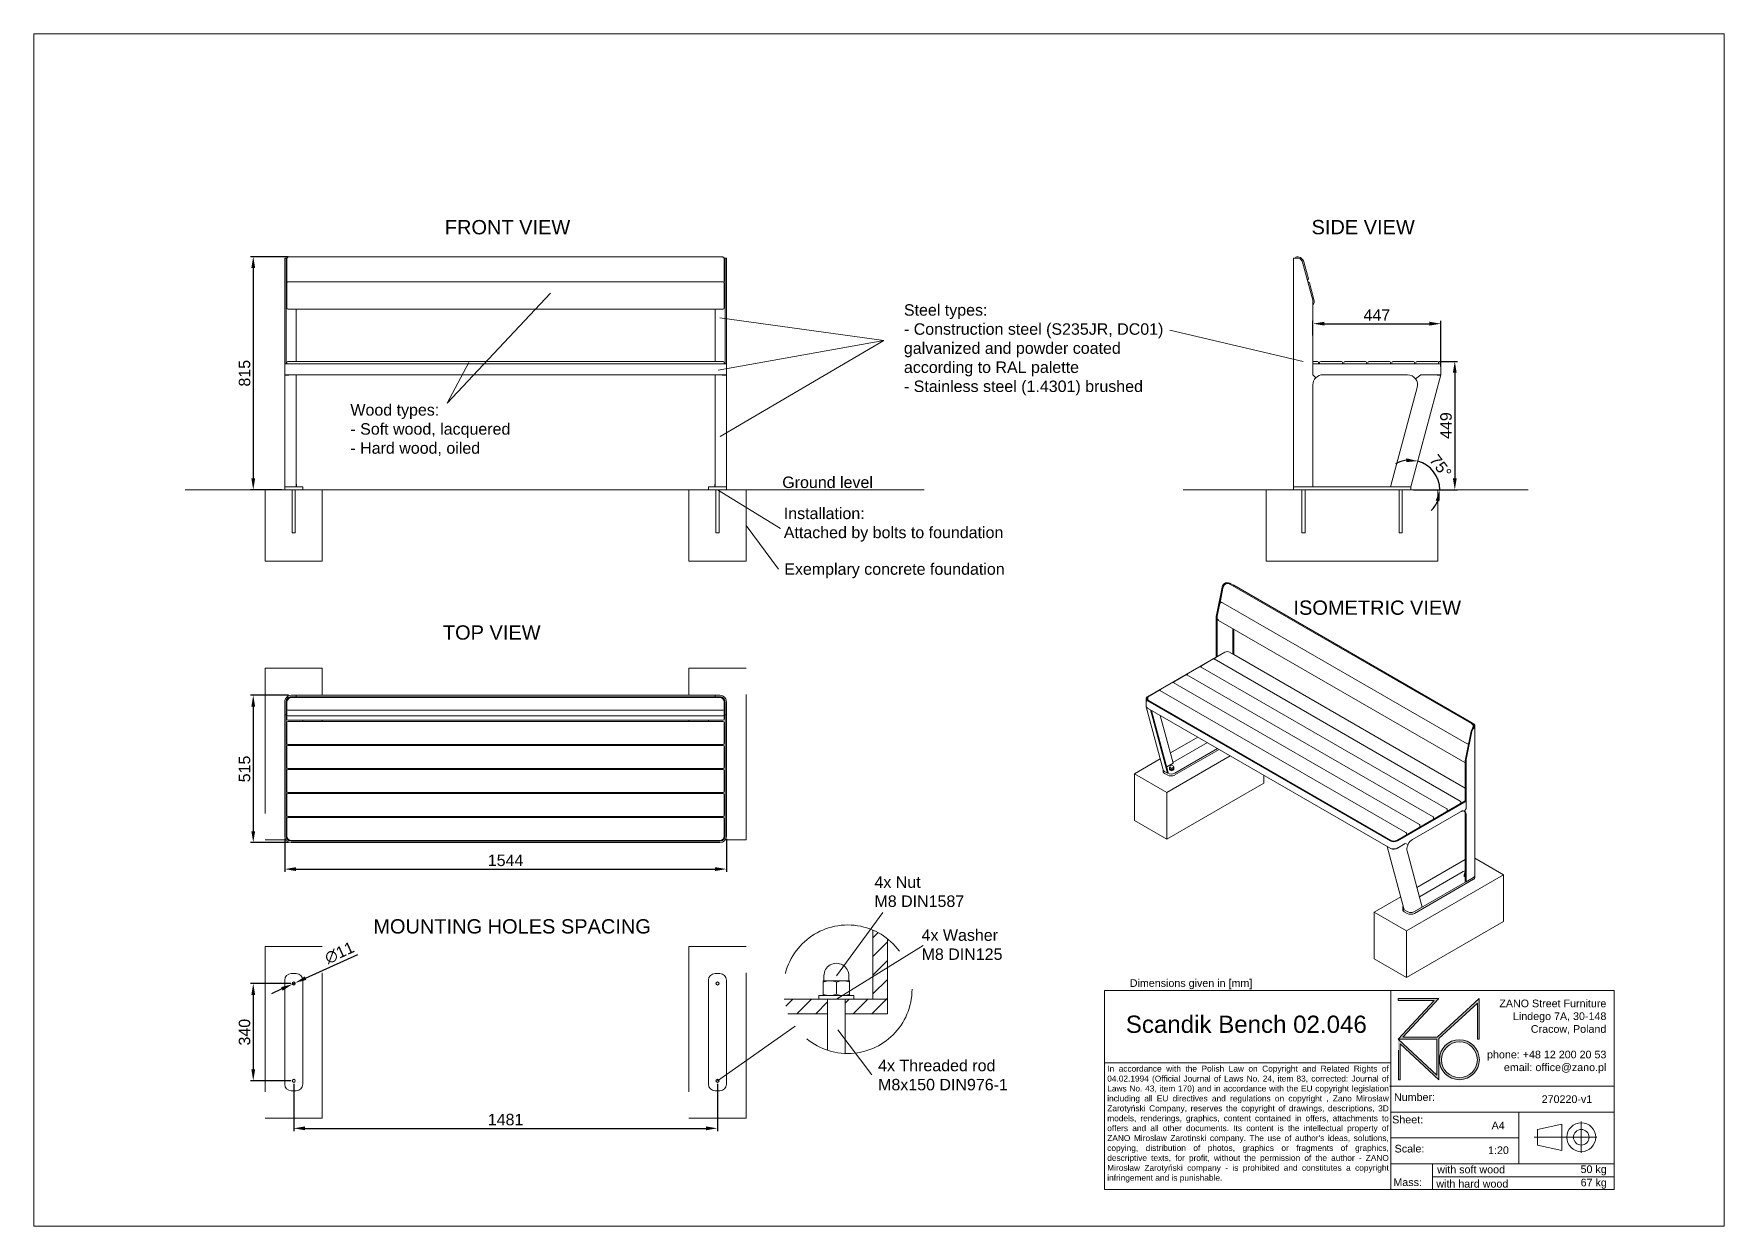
# Paper-space layout 'Layout1' of a CAD drawing. Header units: millimetres. Extents: x -15 to 281, y -7 to 201.
# The model-space entities are those that its viewports show. They can reach past a viewport. Long polylines and large blocks are cut down to what shows.
import ezdxf

# ---------------------------------------------------------------- set-up
doc = ezdxf.new("R2010")
doc.units = ezdxf.units.MM
doc.linetypes.add('HIDDEN', pattern=[1.905, 1.27, -0.635])
for name, color, linetype, lineweight in [('ZANO_O', 10, 'Continuous', 0), ('ZANO_R', 7, 'Continuous', 0), ('ZANO_R_przerywana', 7, 'HIDDEN', 0), ('ZANO_W', 1, 'Continuous', 0)]:
    doc.layers.add(name, color=color, linetype=linetype, lineweight=lineweight)
doc.layers.add('ZANO_P', color=7, linetype='Continuous', lineweight=0, true_color=0xffffff)
doc.styles.add('Arial', font='arial.ttf')
doc.styles.get("Standard").update_dxf_attribs({"font": 'ARIALUNI.TTF'})
doc.dimstyles.new('pl i ang', dxfattribs={"dimtxt": 50, "dimasz": 50, "dimexe": 1.25, "dimexo": 0.625, "dimgap": 10, "dimtad": 1, "dimtoh": 1, "dimtxsty": 'Standard', "dimcen": 2.5, "dimclrd": 1, "dimclre": 1, "dimclrt": 1, "dimadec": 0, "dimazin": 0, "dimtfac": 1, "dimtmove": 0, "dimatfit": 3, "dimfxl": 1, "dimarcsym": 1})

psp = doc.layouts.get("Layout1")

# ---------------------------------------------------------------- texts
at = {"layer": 'ZANO_O', "attachment_point": 1, "style": 'Arial'}
for s, insert, char_height, width in [('FRONT VIEW', (56.96, 168.68), 2.5, 27.6046), ('SIDE VIEW', (208.42, 168.69), 2.5, 22.2681), ('\\pxql;Steel types:\\P- Construction steel (S235JR, DC01)\\Pgalvanized and powder coated\\Paccording to RAL palette\\P- Stainless steel (1.4301) brushed', (137.19, 153.96), 2, 54.5279), ('\\pxql;Wood types:\\P- Soft wood, lacquered\\P- Hard wood, oiled', (40.46, 136.5), 2, 31.0602), ('Ground level', (115.93, 123.84), 2, 19.6442), ('\\pxql;Installation:\\PAttached by bolts to foundation', (116.2, 118.41), 2, 43.6982), ('\\pxql;Exemplary concrete foundation', (116.28, 108.68), 2, 40.9408), ('ISOMETRIC VIEW', (205.26, 102.18), 2.5, 32.1424), ('TOP VIEW', (56.62, 97.84), 2.5, 24.0457), ('4x Nut \\PM8 DIN1587', (132.04, 53.96), 2, 30.8338), ('MOUNTING HOLES SPACING', (44.46, 46.48), 2.5, 51.246), ('4x Washer \\PM8 DIN125', (140.28, 44.7), 2, 33.1797), ('4x Threaded rod \\PM8x150 DIN976-1', (132.68, 21.91), 2, 27.1206)]:
    psp.add_mtext(s, dxfattribs=dict(at, insert=insert, char_height=char_height, width=width))
at = {"layer": 'ZANO_R', "attachment_point": 1, "style": 'Arial'}
for s, insert, char_height, width in [('Dimensions given in [mm]', (176.66, 35.99), 1.3388, 1792.8014), ('\\pxqr;ZANO Street Furniture\\PLindego 7A, 30-148\\PCracow, Poland\\P\\Pphone: +48 12 200 20 53\\Pemail: office@zano.pl', (227.66, 32.43), 1.3388, 32.2827), ("\\pxqj;In accordance with the Polish Law on Copyright and Related Rights of 04.02.1994 (Official Journal of Laws No. 24, item 83, corrected: Journal of Laws No. 43, item 170) and in accordance with the EU copyright legislation including all EU directives and regulations on copyright , Zano Mirosław Zarotyński Company, reserves the copyright of drawings, descriptions, 3D models, renderings, graphics, content contained in offers, attachments to offers and all other documents. Its content is the intellectual property of ZANO Miroslaw Zarotinski company. The use of author's ideas, solutions, copying, distribution of photos, graphics or fragments of graphics, descriptive texts, for profit, without the permission of the author - ZANO Mirosław Zarotyński company - is prohibited and constitutes a copyright infringement and is punishable.", (172.72, 20.88), 1.04, 49.0591), ('Number:', (222.83, 16.06), 1.339, 254.3232), ('Sheet:', (222.52, 12.13), 1.339, 254.3232), ('A4', (239.89, 11.1), 1.339, 254.3232), ('Scale:', (222.94, 7.05), 1.339, 254.3232), ('{\\C256;1:20}', (239.27, 6.77), 1.3388, 4.2023), ('with soft wood', (230.38, 3.41), 1.3388, 22.26), ('50 kg', (255.43, 3.46), 1.339, 5.8209), ('Mass:', (222.73, 1.18), 1.339, 254.3232), ('with hard wood', (230.23, 0.92), 1.3388, 23.7092), ('67 kg', (255.45, 1.13), 1.339, 5.8209)]:
    psp.add_mtext(s, dxfattribs=dict(at, insert=insert, char_height=char_height, width=width))
at = {"layer": 'ZANO_R', "color": 1, "attachment_point": 1, "style": 'Arial'}
for s, insert, char_height, width in [('\\pxql;{\\C256;Scandik Bench 02.046^I}', (175.97, 29.63), 3.0126, 44.3227), ('{\\C256;270220-v1}', (248.64, 15.7), 1.3388, 10.9473)]:
    psp.add_mtext(s, dxfattribs=dict(at, insert=insert, char_height=char_height, width=width))

msp = doc.modelspace()

# ---------------------------------------------------------------- blocks, each defined once
blk = doc.blocks.new('*D416')
at = {"layer": 'ZANO_W', "color": 1, "lineweight": -2}
for p, q in [((218.3, 3400.9), (86.6, 3400.9)), ((96.6, 3360.9), (96.6, 2626)), ((196.5, 2586), (86.6, 2586))]:
    blk.add_line(p, q, dxfattribs=at)
at = {"layer": 'ZANO_W', "color": 1}
for points in [[(103.3, 3360.9), (89.9, 3360.9), (96.6, 3400.9)], [(89.9, 2626), (103.3, 2626), (96.6, 2586)]]:
    blk.add_solid(points, dxfattribs=at)
at = {"layer": 'ZANO_W', "color": 1, "insert": (66.2, 2993.4), "char_height": 40, "attachment_point": 5, "rotation": 90, "style": 'Arial'}
blk.add_mtext('815', dxfattribs=at)
blk = doc.blocks.new('*D417')
at = {"layer": 'ZANO_W', "color": 1, "lineweight": -2}
for p, q in [((206.5, 1365.7), (206.5, 1250.2)), ((1750.5, 1365.7), (1750.5, 1250.2)), ((246.5, 1260.2), (1710.5, 1260.2))]:
    blk.add_line(p, q, dxfattribs=at)
at = {"layer": 'ZANO_W', "color": 1}
for points in [[(246.5, 1266.9), (246.5, 1253.5), (206.5, 1260.2)], [(1710.5, 1253.5), (1710.5, 1266.9), (1750.5, 1260.2)]]:
    blk.add_solid(points, dxfattribs=at)
at = {"layer": 'ZANO_W', "color": 1, "insert": (978.5, 1290.6), "char_height": 40, "attachment_point": 5, "style": 'Arial'}
blk.add_mtext('1544', dxfattribs=at)
blk = doc.blocks.new('*D418')
at = {"layer": 'ZANO_W', "color": 1, "lineweight": -2}
for p, q in [((219.5, 1867.7), (86.6, 1867.7)), ((96.6, 1827.7), (96.6, 1392.7)), ((219.5, 1352.7), (86.6, 1352.7))]:
    blk.add_line(p, q, dxfattribs=at)
at = {"layer": 'ZANO_W', "color": 1}
for points in [[(103.3, 1827.7), (89.9, 1827.7), (96.6, 1867.7)], [(89.9, 1392.7), (103.3, 1392.7), (96.6, 1352.7)]]:
    blk.add_solid(points, dxfattribs=at)
at = {"layer": 'ZANO_W', "color": 1, "insert": (66.2, 1610.2), "char_height": 40, "attachment_point": 5, "rotation": 90, "style": 'Arial'}
blk.add_mtext('515', dxfattribs=at)
blk = doc.blocks.new('*D419')
at = {"layer": 'ZANO_W', "color": 1, "lineweight": -2}
for p, q in [((228, 860.1), (86.6, 860.1)), ((96.6, 820.1), (96.6, 560.1)), ((228, 520.1), (86.6, 520.1))]:
    blk.add_line(p, q, dxfattribs=at)
at = {"layer": 'ZANO_W', "color": 1}
for points in [[(103.3, 820.1), (89.9, 820.1), (96.6, 860.1)], [(89.9, 560.1), (103.3, 560.1), (96.6, 520.1)]]:
    blk.add_solid(points, dxfattribs=at)
at = {"layer": 'ZANO_W', "color": 1, "insert": (66.2, 690.1), "char_height": 40, "attachment_point": 5, "rotation": 90, "style": 'Arial'}
blk.add_mtext('340', dxfattribs=at)
blk = doc.blocks.new('*D420')
at = {"layer": 'ZANO_W', "color": 1, "lineweight": -2}
for p, q in [((238, 510.1), (238, 344)), ((1719, 510.1), (1719, 344)), ((278, 354), (1679, 354))]:
    blk.add_line(p, q, dxfattribs=at)
at = {"layer": 'ZANO_W', "color": 1}
for points in [[(278, 360.7), (278, 347.3), (238, 354)], [(1679, 347.3), (1679, 360.7), (1719, 354)]]:
    blk.add_solid(points, dxfattribs=at)
at = {"layer": 'ZANO_W', "color": 1, "insert": (978.5, 384.4), "char_height": 40, "attachment_point": 5, "style": 'Arial'}
blk.add_mtext('1481', dxfattribs=at)
blk = doc.blocks.new('*D421')
at = {"layer": 'ZANO_W', "color": 1, "lineweight": -2}
for p, q in [((4239.9, 3035), (4306.1, 3035)), ((4296.1, 2995), (4296.1, 2626)), ((4152.2, 2586), (4306.1, 2586))]:
    blk.add_line(p, q, dxfattribs=at)
at = {"layer": 'ZANO_W', "color": 1}
for points in [[(4302.7, 2995), (4289.4, 2995), (4296.1, 3035)], [(4289.4, 2626), (4302.7, 2626), (4296.1, 2586)]]:
    blk.add_solid(points, dxfattribs=at)
at = {"layer": 'ZANO_W', "color": 1, "insert": (4265.6, 2810.5), "char_height": 40, "attachment_point": 5, "rotation": 90, "style": 'Arial'}
blk.add_mtext('449', dxfattribs=at)
blk = doc.blocks.new('*D422')
at = {"layer": 'ZANO_W', "color": 1, "lineweight": -2}
for start, end in [(97.14408, 119.28819), (0, 74.99998), (315.71179, 337.8559)]:
    blk.add_arc((4139.5, 2586), 104.1, start, end, dxfattribs=at)
at = {"layer": 'ZANO_W', "color": 1}
for points in [[(4126.1, 2682.7), (4127, 2696), (4166.5, 2686.6)], [(4242.5, 2545.5), (4229.4, 2548), (4243.7, 2586)]]:
    blk.add_solid(points, dxfattribs=at)
at = {"layer": 'ZANO_W', "color": 1, "insert": (4246.5, 2668.1), "char_height": 40, "attachment_point": 5, "rotation": 307.49999, "style": 'Arial'}
blk.add_mtext('75%%d', dxfattribs=at)
blk = doc.blocks.new('*D423')
at = {"layer": 'ZANO_W', "color": 1, "lineweight": -2}
for p, q in [((3800.2, 3125.9), (3800.2, 3176.7)), ((3840.2, 3166.7), (4207.2, 3166.7)), ((4247.2, 3017), (4247.2, 3176.7))]:
    blk.add_line(p, q, dxfattribs=at)
at = {"layer": 'ZANO_W', "color": 1}
for points in [[(3840.2, 3173.4), (3840.2, 3160), (3800.2, 3166.7)], [(4207.2, 3160), (4207.2, 3173.4), (4247.2, 3166.7)]]:
    blk.add_solid(points, dxfattribs=at)
at = {"layer": 'ZANO_W', "color": 1, "insert": (4023.7, 3196.7), "char_height": 40, "attachment_point": 5, "style": 'Arial'}
blk.add_mtext('447', dxfattribs=at)
blk = doc.blocks.new('*D424')
at = {"layer": 'ZANO_O', "color": 1, "lineweight": -2}
for p, q in [((279.4, 878.9), (462.6, 962.2)), ((196.6, 841.2), (160.1, 824.7)), ((233, 857.8), (243, 862.4))]:
    blk.add_line(p, q, dxfattribs=at)
at = {"layer": 'ZANO_O', "color": 1}
for points in [[(199.3, 835.2), (193.8, 847.3), (233, 857.8)], [(276.6, 885), (282.2, 872.8), (243, 862.4)]]:
    blk.add_solid(points, dxfattribs=at)
at = {"layer": 'ZANO_O', "color": 1, "insert": (398, 967.5), "char_height": 40, "attachment_point": 5, "rotation": 24.44737, "style": 'Arial'}
blk.add_mtext('∅11', dxfattribs=at)

# ---------------------------------------------------------------- dimensions: what is measured, and where the dimension line sits
at = {"layer": 'ZANO_O'}
dim = msp.add_diameter_dim_2p(p1=(233, 857.8), p2=(243, 862.4), dimstyle='pl i ang', override={"dimtxt": 40, "dimasz": 40, "dimexe": 10, "dimexo": 10, "dimtoh": 0, "dimdec": 0, "dimtxsty": 'Arial', "dimtdec": 0, "dimtmove": 1}, dxfattribs=at)
dim.commit()
dim.dimension.update_dxf_attribs({"geometry": '*D424', "text_midpoint": (411.1, 938.8), "dimtype": 163})
at = {"layer": 'ZANO_W'}
for base, p1, p2, picture, middle in [((96.6, 2586), (228.3, 3400.9), (206.5, 2586), '*D416', (66.2, 2993.4)), ((4296.1, 2586), (4229.9, 3035), (4142.2, 2586), '*D421', (4265.6, 2810.5)), ((96.6, 1352.7), (229.5, 1867.7), (229.5, 1352.7), '*D418', (66.2, 1610.2)), ((96.6, 520.1), (238, 860.1), (238, 520.1), '*D419', (66.2, 690.1))]:
    dim = msp.add_linear_dim(base=base, p1=p1, p2=p2, angle=90, dimstyle='pl i ang', override={"dimtxt": 40, "dimasz": 40, "dimexe": 10, "dimexo": 10, "dimtoh": 0, "dimdec": 0, "dimtxsty": 'Arial', "dimtdec": 0, "dimtmove": 1}, dxfattribs=at)
    dim.commit()
    dim.dimension.update_dxf_attribs({"geometry": picture, "text_midpoint": middle})
for base, p1, p2, picture, middle in [((4247.2, 3166.7), (3800.2, 3115.9), (4247.2, 3007), '*D423', (4023.7, 3196.7)), ((1750.5, 1260.2), (206.5, 1375.7), (1750.5, 1375.7), '*D417', (978.5, 1290.6)), ((1719, 354), (238, 520.1), (1719, 520.1), '*D420', (978.5, 384.4))]:
    dim = msp.add_linear_dim(base=base, p1=p1, p2=p2, dimstyle='pl i ang', override={"dimtxt": 40, "dimasz": 40, "dimexe": 10, "dimexo": 10, "dimtoh": 0, "dimdec": 0, "dimtxsty": 'Arial', "dimtdec": 0, "dimtmove": 1}, dxfattribs=at)
    dim.commit()
    dim.dimension.update_dxf_attribs({"geometry": picture, "text_midpoint": middle})
dim = msp.add_angular_dim_2l(base=(4233.9, 2630), line1=((4553, 2586), (3346.3, 2586)), line2=((4247.2, 2988), (4142.2, 2596)), dimstyle='pl i ang', override={"dimtxt": 40, "dimasz": 40, "dimexe": 10, "dimexo": 10, "dimtoh": 0, "dimdec": 0, "dimtxsty": 'Arial', "dimtdec": 0, "dimtmove": 1}, dxfattribs=at)
dim.commit()
dim.dimension.update_dxf_attribs({"geometry": '*D422', "text_midpoint": (4246.5, 2668.1)})

# ---------------------------------------------------------------- linework, layer by layer
at = {"layer": 'ZANO_R'}
for p, q in [((206.5, 3381.2), (206.5, 3393.1)), ((206.5, 3381.2), (206.5, 3249.3)), ((208.9, 3396), (214.8, 3396)), ((211.5, 3393.1), (211.5, 3381.2)), ((211.5, 3381.2), (211.5, 3249.3)), ((214, 3381.3), (214, 3392)), ((214, 3322.3), (214, 3381.3)), ((1728.6, 3400.9), (228.3, 3400.9)), ((1742.2, 3396), (1748, 3396)), ((1743, 3381.3), (1743, 3392)), ((1743, 3322.3), (1743, 3381.3)), ((1745.5, 3381.2), (1745.5, 3393.1)), ((1745.5, 3381.2), (1745.5, 3249.3)), ((1750.5, 3393.1), (1750.5, 3381.2)), ((1750.5, 3381.2), (1750.5, 3249.3)), ((3732.2, 3396), (3732.2, 2596)), ((3732.2, 3396), (3744.8, 3396)), ((3739.7, 3396), (3739.7, 3396.9)), ((3764.2, 3381.2), (3799.5, 3249.3)), ((3768.4, 3382.4), (3784.2, 3323.4)), ((214, 3316.3), (214, 3322.3)), ((214, 3308.8), (214, 3249.9)), ((1739, 3312.8), (218, 3312.8)), ((1743, 3316.3), (1743, 3322.3)), ((1743, 3308.8), (1743, 3249.9)), ((3781.3, 3318.5), (3781, 3318.4)), ((3782.9, 3312.7), (3782.5, 3312.6)), ((3803.6, 3250.9), (3787.8, 3309.8)), ((214, 3249.9), (214, 3224.2)), ((1743, 3249.9), (1743, 3224.2)), ((206.5, 3244.1), (206.5, 3249.3)), ((206.5, 3244.1), (206.5, 3026)), ((211.5, 3249.3), (211.5, 3244.1)), ((211.5, 3244.1), (211.5, 3026)), ((214, 3224.2), (214, 3221.8)), ((218, 3217.8), (1739, 3217.8)), ((246.5, 3217.8), (246.5, 3035)), ((1710.5, 3217.8), (1710.5, 3035)), ((1743, 3224.2), (1743, 3221.8)), ((1745.5, 3244.1), (1745.5, 3249.3)), ((1745.5, 3244.1), (1745.5, 3026)), ((1750.5, 3249.3), (1750.5, 3244.1)), ((1750.5, 3244.1), (1750.5, 3026)), ((3800.2, 3244.1), (3800.2, 2987.6)), ((206.5, 2988), (206.5, 3026)), ((229.5, 3026), (206.5, 3026)), ((214, 3026), (214, 3031)), ((218, 3035), (229.5, 3035)), ((229.5, 3035), (1727.5, 3035)), ((229.5, 3026), (1727.5, 3026)), ((1739, 3035), (1727.5, 3035)), ((1727.5, 3026), (1750.5, 3026)), ((1743, 3026), (1743, 3031)), ((1750.5, 2988), (1750.5, 3026)), ((3815.7, 3035), (3800.2, 3035)), ((3800.2, 2988), (3800.2, 3026)), ((3800.2, 3026), (4224.2, 3026)), ((3819.7, 3026), (3819.7, 3031)), ((3823.7, 3026), (3823.7, 3031)), ((3827.7, 3035), (3899.7, 3035)), ((3903.7, 3031), (3903.7, 3026)), ((3907.7, 3026), (3907.7, 3031)), ((3911.7, 3035), (3983.7, 3035)), ((3987.7, 3031), (3987.7, 3026)), ((3991.7, 3026), (3991.7, 3031)), ((3995.7, 3035), (4067.7, 3035)), ((4071.7, 3031), (4071.7, 3026)), ((4075.7, 3026), (4075.7, 3031)), ((4079.7, 3035), (4151.7, 3035)), ((4155.7, 3031), (4155.7, 3026)), ((4159.7, 3026), (4159.7, 3031)), ((4163.7, 3035), (4224.2, 3035)), ((4224.2, 3035), (4235.7, 3035)), ((4247.2, 3026), (4224.2, 3026)), ((4239.7, 3031), (4239.7, 3026)), ((4247.2, 2988), (4247.2, 3026)), ((206.5, 2988), (229.5, 2988)), ((206.5, 2596), (206.5, 2988)), ((229.5, 2988), (246.5, 2988)), ((1710.5, 2988), (246.5, 2988)), ((246.5, 2988), (246.5, 2596)), ((1710.5, 2988), (1710.5, 2596)), ((1727.5, 2988), (1710.5, 2988)), ((1750.5, 2988), (1727.5, 2988)), ((1750.5, 2988), (1750.5, 2596)), ((3810.4, 2977.7), (3800.2, 2988)), ((3810.3, 2977.6), (3800.2, 2987.6)), ((4131.2, 2988), (3835.2, 2988)), ((4247.2, 2988), (4142.2, 2596)), ((4176.8, 2988), (4159, 2974.3)), ((4159, 2974.3), (4176.8, 2988)), ((4224.2, 2988), (4176.8, 2988)), ((4223.4, 2988), (4176.8, 2988)), ((4224.2, 2988), (4247.2, 2988)), ((3800.2, 2953), (3800.2, 2596)), ((4165, 2943.9), (4071.8, 2596)), ((247.2, 2605.3), (246.5, 2605.7)), ((246.5, 2605.6), (247.2, 2605.3)), ((247.2, 2605.3), (247.2, 2598.7)), ((1710.5, 2605.7), (1709.7, 2605.3)), ((1709.7, 2605.3), (1710.5, 2605.6)), ((1709.7, 2605.3), (1709.7, 2598.7)), ((-141.7, 2586), (2442, 2586)), ((138, 2586), (338, 2586)), ((338, 2586), (138, 2586)), ((206.5, 2596), (206.5, 2586)), ((229.5, 2596), (206.5, 2596)), ((246.5, 2596), (229.5, 2596)), ((243.5, 2586), (232.5, 2586)), ((243.5, 2586), (232.5, 2586)), ((246.5, 2598.3), (247.2, 2598.7)), ((247.2, 2598.7), (246.5, 2598.4)), ((246.5, 2598), (248, 2598)), ((269.5, 2596), (246.5, 2596)), ((248, 2596), (248, 2598)), ((269.5, 2586), (269.5, 2596)), ((1619, 2586), (1819, 2586)), ((1819, 2586), (1619, 2586)), ((1687.5, 2596), (1687.5, 2586)), ((1710.5, 2596), (1687.5, 2596)), ((1709, 2598), (1709, 2596)), ((1709, 2598), (1710.5, 2598)), ((1709.7, 2598.7), (1710.5, 2598.3)), ((1710.5, 2598.4), (1709.7, 2598.7)), ((1710.5, 2596), (1727.5, 2596)), ((1724.5, 2586), (1713.5, 2586)), ((1724.5, 2586), (1713.5, 2586)), ((1750.5, 2596), (1727.5, 2596)), ((1750.5, 2586), (1750.5, 2596)), ((4553, 2586), (3346.3, 2586)), ((3637.2, 2586), (4237.2, 2586)), ((4237.2, 2586), (3637.2, 2586)), ((3755.2, 2596), (3732.2, 2596)), ((3732.2, 2586), (3732.2, 2596)), ((3800.2, 2596), (3755.2, 2596)), ((3755.2, 2596), (4119.2, 2596)), ((3772.7, 2586), (3761.7, 2586)), ((4071.8, 2596), (4118.4, 2596)), ((4112.7, 2586), (4101.7, 2586)), ((4120.2, 2595.8), (4118.4, 2596)), ((4142.2, 2596), (4119.2, 2596)), ((4142.2, 2586), (4142.2, 2596)), ((3482.7, 2245.1), (3462.7, 2147.4)), ((3499.5, 2258.5), (3498.3, 2258.4)), ((4354.9, 1768.9), (3510.3, 2256.5)), ((3513.8, 2257.7), (3523.4, 2252.1)), ((3523.4, 2252.1), (3520.6, 2250.5)), ((3523.4, 2252.1), (4351.6, 1774.1)), ((3485.5, 2243.4), (3465.5, 2145.7)), ((3474.9, 2188.2), (3466, 2144.6)), ((3485.9, 2242), (3476.9, 2198.3)), ((3483, 2192.2), (3477.2, 2190.7)), ((3478.5, 2194.8), (4338.9, 1698.1)), ((3462.3, 2143.8), (3462.3, 2001.3)), ((3465.2, 2142.1), (3465.2, 2002.4)), ((3470.6, 2129.7), (4331, 1633)), ((3520.6, 2100.8), (3520.6, 2011.5)), ((3523.4, 2099.2), (3523.4, 2010.4)), ((3492.7, 2018.3), (3458.5, 1998.5)), ((4332.9, 1542.6), (3508.9, 2018.3)), ((3523.4, 2010.4), (3522.9, 2010.2)), ((3523.4, 2010.4), (4332.9, 1543.1)), ((3462.3, 2001.3), (3222.5, 1862.8)), ((3404.2, 1967.2), (3363.4, 1943.7)), ((4267.8, 1470.5), (3407.4, 1967.2)), ((3409.3, 1967.4), (3408.1, 1966.7)), ((3409.3, 1968.3), (3409.3, 1966)), ((3451.7, 1994.6), (3410.9, 1971.1)), ((4315.3, 1497.9), (3454.9, 1994.6)), ((3456.9, 1994.9), (3455.6, 1994.2)), ((3456.9, 1995.7), (3456.9, 1993.5)), ((3462.3, 2001.3), (3462.8, 2001)), ((3309.1, 1912.3), (3268.4, 1888.8)), ((4172.7, 1415.6), (3312.3, 1912.3)), ((3314.3, 1912.6), (3313.1, 1911.9)), ((3314.3, 1913.5), (3314.3, 1911.2)), ((3356.6, 1939.7), (3315.9, 1916.2)), ((4220.2, 1443), (3359.8, 1939.7)), ((3361.8, 1940), (3360.6, 1939.3)), ((3361.8, 1940.9), (3361.8, 1938.6)), ((206.5, 1835.7), (206.5, 1844.7)), ((206.5, 1835.7), (206.5, 1800.4)), ((211.5, 1844.7), (211.5, 1835.7)), ((211.5, 1835.7), (211.5, 1800.4)), ((214, 1835.4), (214, 1842.2)), ((214, 1819.6), (214, 1835.4)), ((229.5, 1867.7), (246.5, 1867.7)), ((229.5, 1862.7), (246.5, 1862.7)), ((229.5, 1860.2), (231.9, 1860.2)), ((232, 1860.2), (1725, 1860.2)), ((246.5, 1867.7), (246.5, 1862.7)), ((246.5, 1867.7), (1710.5, 1867.7)), ((246.5, 1862.7), (1710.5, 1862.7)), ((338, 1860.2), (338, 1862.7)), ((1619, 1862.7), (1619, 1860.2)), ((1710.5, 1867.7), (1710.5, 1862.7)), ((1727.5, 1867.7), (1710.5, 1867.7)), ((1727.5, 1862.7), (1710.5, 1862.7)), ((1725, 1860.2), (1727.5, 1860.2)), ((1743, 1835.4), (1743, 1842.2)), ((1743, 1819.6), (1743, 1835.4)), ((1745.5, 1835.7), (1745.5, 1844.7)), ((1745.5, 1835.7), (1745.5, 1800.4)), ((1750.5, 1844.7), (1750.5, 1835.7)), ((1750.5, 1835.7), (1750.5, 1800.4)), ((3217.1, 1855.3), (3217.1, 1830.5)), ((3222.5, 1847.8), (4069.9, 1358.6)), ((3223.1, 1858.6), (3223.1, 1851.1)), ((3225.3, 1849.4), (4072.7, 1360.3)), ((3261.6, 1884.9), (3227.4, 1865.1)), ((4125.2, 1388.2), (3264.8, 1884.9)), ((3266.8, 1885.2), (3265.6, 1884.4)), ((3266.8, 1886), (3266.8, 1883.7)), ((206.5, 1799.7), (206.5, 1800.4)), ((206.5, 1799.7), (206.5, 1375.7)), ((211.5, 1799.7), (206.5, 1799.7)), ((211.5, 1800.4), (211.5, 1799.7)), ((211.5, 1799.7), (211.5, 1375.7)), ((214, 1819.6), (214, 1816)), ((214, 1816), (214, 1800.2)), ((214, 1800.2), (214, 1799.5)), ((214, 1799.5), (214, 1784.2)), ((218, 1815.6), (1739, 1815.6)), ((218, 1795.5), (1739, 1795.5)), ((1739, 1780.2), (218, 1780.2)), ((218, 1776.2), (1739, 1776.2)), ((269.5, 1776.2), (269.5, 1780.2)), ((338, 1776.2), (338, 1780.2)), ((1619, 1780.2), (1619, 1776.2)), ((1687.5, 1780.2), (1687.5, 1776.2)), ((1743, 1819.6), (1743, 1816)), ((1743, 1816), (1743, 1800.2)), ((1743, 1800.2), (1743, 1799.5)), ((1743, 1799.5), (1743, 1784.2)), ((1745.5, 1799.7), (1745.5, 1800.4)), ((1745.5, 1799.7), (1745.5, 1375.7)), ((1750.5, 1799.7), (1745.5, 1799.7)), ((1750.5, 1800.4), (1750.5, 1799.7)), ((1750.5, 1799.7), (1750.5, 1375.7)), ((3217.6, 1827.9), (3276.8, 1607)), ((4069.9, 1333.8), (3222.5, 1823)), ((3222.5, 1823), (3232.1, 1817.4)), ((3232.1, 1817.4), (3232.1, 1817.4)), ((3232.1, 1817.4), (3291.5, 1595.7)), ((3236.1, 1815.1), (3294.2, 1598.1)), ((3266.7, 1797.5), (3311.5, 1630.1)), ((4351.6, 1774.1), (4348.8, 1772.4)), ((4361.2, 1768.5), (4351.6, 1774.1)), ((214, 1700.2), (214, 1772.2)), ((1743, 1700.2), (1743, 1772.2)), ((4353.3, 1742.5), (4333.3, 1644.8)), ((4356.1, 1740.9), (4336.1, 1643.2)), ((4358.4, 1766.9), (4355.4, 1768.6)), ((4359.8, 1755), (4359.8, 1761.4)), ((4366.6, 1238.4), (4366.6, 1761)), ((214, 1616.2), (214, 1688.2)), ((1739, 1696.2), (218, 1696.2)), ((218, 1692.2), (1739, 1692.2)), ((269.5, 1692.2), (269.5, 1696.2)), ((338, 1692.2), (338, 1696.2)), ((1619, 1696.2), (1619, 1692.2)), ((1687.5, 1696.2), (1687.5, 1692.2)), ((1743, 1616.2), (1743, 1688.2)), ((3431.2, 1702.5), (3310.8, 1632.9)), ((3317.5, 1595.7), (3466.9, 1681.9)), ((3317.5, 1589.1), (3472.5, 1678.6)), ((4341.3, 1697.8), (4344.3, 1698.6)), ((214, 1532.2), (214, 1604.2)), ((1739, 1612.2), (218, 1612.2)), ((218, 1608.2), (1739, 1608.2)), ((269.5, 1608.2), (269.5, 1612.2)), ((338, 1608.2), (338, 1612.2)), ((1619, 1612.2), (1619, 1608.2)), ((1687.5, 1612.2), (1687.5, 1608.2)), ((1743, 1532.2), (1743, 1604.2)), ((3276.5, 1608.3), (3276.5, 1602.2)), ((3291.5, 1595.7), (3281.9, 1601.2)), ((3311.5, 1630.1), (3289.1, 1617.2)), ((3291.5, 1595.7), (3294.2, 1598.1)), ((3298.5, 1611.2), (3298.5, 1609.9)), ((3299.3, 1614.8), (3299.3, 1610.5)), ((3300.5, 1617.7), (3300.3, 1617.4)), ((3300.5, 1617.7), (3300.3, 1617.4)), ((3300.5, 1618), (3300.5, 1616.6)), ((3304.6, 1611.8), (3304.6, 1607.5)), ((3311.7, 1612.9), (3311.7, 1608.6)), ((3312.5, 1616.6), (3312.5, 1618)), ((3313.6, 1617), (3313.6, 1612.7)), ((3314.5, 1609.9), (3314.5, 1611.2)), ((4332.9, 1641.2), (4332.9, 1498.7)), ((4335.7, 1639.5), (4335.7, 1472)), ((3291.5, 1589.1), (3281.9, 1594.7)), ((214, 1448.2), (214, 1520.2)), ((1739, 1528.2), (218, 1528.2)), ((218, 1524.2), (1739, 1524.2)), ((269.5, 1524.2), (269.5, 1528.2)), ((338, 1524.2), (338, 1528.2)), ((1619, 1528.2), (1619, 1524.2)), ((1687.5, 1528.2), (1687.5, 1524.2)), ((1743, 1448.2), (1743, 1520.2)), ((4332.9, 1498.7), (4093.1, 1360.3)), ((4335.7, 1497.1), (4095.9, 1358.6)), ((4316.9, 1489.5), (4316.9, 1495.1)), ((4335.7, 1497.1), (4332.9, 1498.7)), ((4335.7, 1472.3), (4335.7, 1497.1)), ((214, 1375.7), (214, 1436.2)), ((1739, 1444.2), (218, 1444.2)), ((218, 1440.2), (1739, 1440.2)), ((246.5, 1440.2), (246.5, 1444.2)), ((338, 1440.2), (338, 1444.2)), ((1619, 1444.2), (1619, 1440.2)), ((1710.5, 1440.2), (1710.5, 1444.2)), ((1743, 1375.7), (1743, 1436.2)), ((4148.5, 1364.2), (4315.9, 1460.8)), ((4221.8, 1434.6), (4221.8, 1440.3)), ((4269.4, 1462), (4269.4, 1467.7)), ((4329.8, 1462.3), (4330, 1462.2)), ((4329.9, 1462.2), (4335.7, 1472.3)), ((4330, 1462.2), (4335.7, 1472)), ((4332.9, 1451), (4332.9, 1217.8)), ((4335.6, 1472.1), (4335.7, 1472)), ((4335.7, 1449.4), (4335.7, 1216.2)), ((1727.5, 1360.2), (229.5, 1360.2)), ((246.5, 1357.9), (246.5, 1360.2)), ((1710.5, 1357.9), (1710.5, 1360.2)), ((4126.8, 1379.7), (4126.8, 1385.4)), ((4174.3, 1407.2), (4174.3, 1412.8)), ((229.5, 1357.9), (246.5, 1357.9)), ((229.5, 1357.7), (1727.5, 1357.7)), ((229.5, 1352.7), (1727.5, 1352.7)), ((229.5, 1352.7), (246.5, 1352.7)), ((246.5, 1357.9), (246.5, 1357.7)), ((246.5, 1352.7), (246.5, 1352.7)), ((1710.5, 1357.7), (1710.5, 1357.9)), ((1710.5, 1357.9), (1727.5, 1357.9)), ((1727.5, 1352.7), (1710.5, 1352.7)), ((1710.5, 1352.7), (1710.5, 1352.7)), ((4060.2, 1339.3), (4060.3, 1339.4)), ((4069.9, 1333.8), (4060.2, 1339.3)), ((4060.2, 1339.3), (4119.7, 1117.6)), ((4095.9, 1333.8), (4122.7, 1349.3)), ((4096.3, 1334.1), (4122.5, 1349.1)), ((4132.7, 1346), (4122.5, 1349.1)), ((4122.7, 1349.3), (4132.8, 1346.1)), ((4129.4, 1324.3), (4182.1, 1127.5)), ((4132.7, 1346), (4131.9, 1346.4)), ((4325.6, 1251.5), (4172.6, 1163.1)), ((4329.5, 1242.2), (4329.5, 1237.9)), ((4330.6, 1245.1), (4330.4, 1244.7)), ((4330.6, 1245.1), (4330.4, 1244.7)), ((4330.6, 1245.4), (4330.6, 1244)), ((4332.1, 1241.2), (4332.9, 1240.6)), ((4155.3, 1112), (4361.2, 1230.9)), ((4155.3, 1105.5), (4361.2, 1224.4)), ((4328.6, 1238.6), (4328.6, 1237.3)), ((4332.9, 1235.6), (4332.1, 1236)), ((4335.7, 1216.2), (4332.9, 1217.8)), ((4335.7, 1216.2), (4361.2, 1230.9)), ((4366.6, 1231.9), (4366.6, 1238.4)), ((4114.3, 1125.1), (4114.3, 1118.6)), ((4182.1, 1127.5), (4155.7, 1112.3)), ((4119.7, 1117.6), (4129.3, 1112)), ((4129.3, 1105.5), (4119.7, 1111)), ((2262.6, 1046.7), (2262.6, 805.6)), ((2262.6, 1020.4), (2280.4, 1038.2)), ((2262.6, 954.8), (2313.7, 1005.9)), ((2313.7, 1016.3), (2313.7, 805.6)), ((229.5, 895.1), (246.5, 895.1)), ((1710.5, 895.1), (1727.5, 895.1)), ((2091.3, 887.4), (2091.3, 870.8)), ((2178.2, 870.8), (2178.2, 887.4)), ((2262.6, 889.2), (2313.7, 940.3)), ((206.5, 508.1), (206.5, 872.1)), ((269.5, 872.1), (269.5, 508.1)), ((1687.5, 508.1), (1687.5, 872.1)), ((1750.5, 872.1), (1750.5, 508.1)), ((2088.8, 865.4), (2088.8, 869.5)), ((2111.8, 869.5), (2088.8, 869.5)), ((2088.8, 865.4), (2100, 868.4)), ((2088.8, 865.4), (2088.8, 822.5)), ((2100, 868.4), (2111.8, 869.5)), ((2157.8, 869.5), (2111.8, 869.5)), ((2134.8, 865.4), (2146.1, 868.4)), ((2134.8, 865.4), (2134.8, 822.5)), ((2146.1, 868.4), (2157.8, 869.5)), ((2180.8, 869.5), (2157.8, 869.5)), ((2180.8, 865.4), (2180.8, 869.5)), ((2180.8, 865.4), (2180.8, 822.5)), ((2262.6, 823.6), (2313.7, 874.8)), ((1952.2, 805.7), (2104.1, 805.6)), ((1957.5, 780.9), (1982.4, 805.7)), ((1996.7, 754.5), (2047.9, 805.7)), ((2062.3, 754.5), (2104.1, 796.3)), ((2073.4, 818.4), (2073.4, 805.6)), ((2196.1, 818.4), (2073.4, 818.4)), ((2196.1, 805.6), (2073.4, 805.6)), ((2088.8, 818.4), (2088.8, 822.5)), ((2104.1, 754.5), (2104.1, 805.6)), ((2104.1, 805.6), (2104.1, 626.7)), ((2123.5, 819.5), (2111.8, 818.4)), ((2134.8, 822.5), (2123.5, 819.5)), ((2169.5, 819.5), (2157.8, 818.4)), ((2165.5, 754.5), (2165.5, 805.6)), ((2165.5, 805.6), (2313.7, 805.6)), ((2165.5, 805.6), (2165.5, 615.6)), ((2165.5, 792.1), (2179, 805.6)), ((2180.8, 822.5), (2169.5, 819.5)), ((2180.8, 818.4), (2180.8, 822.5)), ((2193.5, 754.5), (2244.6, 805.6)), ((2196.1, 805.6), (2196.1, 818.4)), ((2259.1, 754.5), (2310.2, 805.6)), ((2313.7, 805.6), (2262.6, 805.6)), ((2310.2, 805.6), (2313.7, 809.2)), ((2104.1, 754.5), (1965.5, 754.5)), ((2313.7, 754.5), (2165.5, 754.5)), ((246.5, 485.1), (229.5, 485.1)), ((1727.5, 485.1), (1710.5, 485.1))]:
    msp.add_line(p, q, dxfattribs=at)
at = {"layer": 'ZANO_R', "flags": 128}
for points in [[(228.3, 3400.9), (227.2, 3400.9), (225.2, 3400.9), (223.1, 3400.7), (221, 3400.5), (219.3, 3400), (217.9, 3399.4), (216.7, 3398.5), (215.7, 3397.5), (214.9, 3396.2), (214.4, 3394.9), (214.1, 3393.5), (214, 3392)], [(1743, 3392), (1743, 3392.5), (1742.8, 3394.1), (1742.4, 3395.5), (1741.7, 3396.8), (1740.8, 3398), (1739.7, 3399), (1738.4, 3399.7), (1737, 3400.2), (1735.3, 3400.6), (1733.4, 3400.8), (1731.2, 3400.9), (1729, 3400.9), (1728.6, 3400.9)], [(1745.5, 3393.1), (1745.4, 3394.2), (1744.9, 3395.1), (1744.2, 3395.6), (1743.2, 3395.9), (1742.2, 3396)], [(206.5, 2988), (206.8, 2987.6), (207.8, 2987.3), (209.4, 2987), (211.7, 2986.8), (214.4, 2986.7), (217.6, 2986.8), (221.1, 2987), (224.9, 2987.3), (229.5, 2988)], [(1727.5, 2988), (1731.3, 2987.4), (1735.2, 2987), (1738.7, 2986.8), (1742, 2986.7), (1744.8, 2986.8), (1747.2, 2987), (1748.9, 2987.2), (1750, 2987.6), (1750.5, 2988)], [(4223.4, 2988), (4227.3, 2987.6), (4231.2, 2987.3), (4234.8, 2987), (4238.2, 2986.8), (4241, 2986.7), (4243.5, 2986.8), (4245.3, 2987), (4246.6, 2987.3), (4247.2, 2988)], [(4223.4, 2988), (4226.5, 2987.8), (4229.6, 2987.7), (4232.5, 2987.6), (4235.2, 2987.6), (4237.5, 2987.7), (4239.4, 2987.9), (4239.9, 2988)], [(3510.3, 2256.5), (3510.2, 2256.5), (3508.7, 2257.3), (3507, 2257.9), (3505.2, 2258.4), (3503.3, 2258.6), (3501.4, 2258.7), (3499.5, 2258.5), (3497.7, 2258), (3495.9, 2257.3), (3494.4, 2256.5), (3492.9, 2255.4), (3491.6, 2254.1), (3490.5, 2252.7), (3490.2, 2252.2)], [(3466, 2144.6), (3465.8, 2143.5), (3465.5, 2141.5), (3465.5, 2139.5), (3465.7, 2137.5), (3466.1, 2135.7), (3466.7, 2134.1), (3467.5, 2132.6), (3468.5, 2131.3), (3469.7, 2130.3), (3470.6, 2129.7)], [(263.5, 1860.2), (262.7, 1861), (260.8, 1862.7)], [(1696.2, 1862.7), (1694.2, 1861), (1693.5, 1860.2)], [(3222.5, 1847.8), (3220.9, 1848.9), (3219.6, 1850), (3218.5, 1851.3), (3217.7, 1852.6), (3217.2, 1853.9), (3217.1, 1855.3), (3217.2, 1856.7), (3217.7, 1858.1), (3218.5, 1859.4), (3219.6, 1860.6), (3220.9, 1861.8), (3222.5, 1862.8)], [(3225.3, 1849.4), (3224, 1850.3), (3222.8, 1851.3), (3222, 1852.4), (3221.4, 1853.6), (3221.1, 1854.7), (3221.1, 1855.9), (3221.4, 1857.1), (3222, 1858.2), (3222.8, 1859.3), (3223.1, 1859.6)], [(3227.4, 1865.1), (3226.6, 1864.6), (3225.4, 1863.7), (3224.5, 1862.6), (3223.8, 1861.6), (3223.4, 1860.4), (3223.1, 1859.1), (3223.1, 1858.6)], [(3217.1, 1830.5), (3217.2, 1829.1), (3217.7, 1827.8), (3218.5, 1826.4), (3219.6, 1825.2), (3220.9, 1824), (3222.5, 1823)], [(3217.7, 1828.1), (3217.8, 1827.3), (3218.8, 1825.7), (3220.2, 1824.3), (3222.5, 1823)], [(4362.4, 1759.6), (4362.6, 1760.5), (4362.6, 1761.5), (4362.3, 1762.5), (4361.9, 1763.5), (4361.3, 1764.4), (4360.5, 1765.3), (4359.5, 1766.1), (4358.4, 1766.9)], [(4365.7, 1757.7), (4366.3, 1759.1), (4366.6, 1760.5), (4366.5, 1762), (4366.1, 1763.4), (4365.3, 1764.8), (4364.3, 1766.2), (4362.9, 1767.4), (4361.2, 1768.5)], [(3281.9, 1601.2), (3280.3, 1602.3), (3278.9, 1603.4), (3277.9, 1604.7), (3277.1, 1606), (3276.6, 1607.3), (3276.5, 1608.2)], [(3276.5, 1602.2), (3276.6, 1600.8), (3277.1, 1599.4), (3277.9, 1598.1), (3278.9, 1596.9), (3280.3, 1595.7), (3281.9, 1594.7)], [(3299.3, 1613.3), (3298.8, 1612.5), (3298.5, 1611.7), (3298.5, 1610.8), (3298.8, 1609.9), (3299.3, 1609.1), (3300.1, 1608.4), (3301.2, 1607.7), (3302.4, 1607.2), (3303.8, 1606.8), (3305.2, 1606.6), (3306.8, 1606.6), (3308.3, 1606.7), (3309.7, 1606.9), (3311, 1607.4), (3312.2, 1607.9), (3313.2, 1608.6), (3313.9, 1609.4), (3313.9, 1609.4)], [(3298.5, 1609.9), (3298.5, 1609.5), (3298.8, 1608.6), (3299.3, 1607.8), (3300.1, 1607.1), (3301.2, 1606.4), (3302.4, 1605.9), (3303.8, 1605.5), (3305.2, 1605.3), (3306.8, 1605.3), (3308.3, 1605.4), (3309.7, 1605.6), (3311, 1606.1), (3312.2, 1606.6), (3313.2, 1607.3), (3313.9, 1608.1)], [(3312.5, 1617.3), (3312.6, 1616.9), (3312.7, 1616.1), (3312.4, 1615.4), (3311.9, 1614.6), (3311.1, 1614), (3310.1, 1613.5), (3308.9, 1613.1), (3307.6, 1612.9), (3306.3, 1612.8), (3305, 1612.9), (3303.7, 1613.2), (3302.6, 1613.6), (3301.6, 1614.2), (3300.9, 1614.8), (3300.5, 1615.5), (3300.3, 1616.3), (3300.4, 1617.1), (3300.5, 1617.3)], [(3300.5, 1616.6), (3300.5, 1616.5), (3300.7, 1615.7), (3301.1, 1615), (3301.8, 1614.4), (3302.7, 1613.9), (3303.8, 1613.5), (3305, 1613.2), (3306.3, 1613.1), (3307.6, 1613.2), (3308.9, 1613.4), (3310, 1613.8), (3310.9, 1614.3), (3311.7, 1614.9), (3312.2, 1615.5), (3312.5, 1616.3), (3312.5, 1616.6)], [(3304.6, 1607.5), (3304, 1607.7), (3302, 1608.6)], [(3311.7, 1608.6), (3310, 1608), (3308.1, 1607.6)], [(3311.7, 1612.9), (3312.2, 1614.3), (3312.7, 1615.4)], [(3312.5, 1618), (3313, 1617.6), (3313.6, 1617)], [(3313.6, 1612.7), (3313.1, 1611.4), (3312.7, 1610.2)], [(4315.9, 1460.8), (4317.9, 1461.8), (4319.8, 1462.6), (4321.7, 1463.2), (4323.5, 1463.5), (4325.3, 1463.5), (4326.9, 1463.3), (4328.5, 1462.9), (4329.9, 1462.2)], [(4328.5, 1462.9), (4328.5, 1462.9), (4329.6, 1461.7), (4330.6, 1460.4), (4331.4, 1458.9), (4332.1, 1457.1), (4332.5, 1455.2), (4332.8, 1453.2), (4332.9, 1451)], [(4330, 1462.2), (4331.3, 1461.2), (4332.5, 1460.1), (4333.4, 1458.8), (4334.3, 1457.2), (4334.9, 1455.5), (4335.4, 1453.6), (4335.7, 1451.6), (4335.7, 1449.4)], [(4069.9, 1333.8), (4072.3, 1332.3), (4075.1, 1331.2), (4078.1, 1330.4), (4081.3, 1330.1), (4084.4, 1330.1), (4087.6, 1330.5), (4090.6, 1331.3), (4093.4, 1332.4), (4096.3, 1334.1)], [(4129.4, 1324.3), (4128.9, 1326.4), (4128.7, 1328.5), (4128.7, 1330.8), (4128.9, 1333.2), (4129.3, 1335.7), (4129.9, 1338.3), (4130.6, 1340.8), (4131.6, 1343.4), (4132.7, 1346)], [(4332.9, 1240.9), (4332.7, 1241), (4331.8, 1241.5), (4331, 1242.2), (4330.6, 1242.9), (4330.4, 1243.7), (4330.5, 1244.5), (4330.6, 1244.7)], [(4332.1, 1241.2), (4332.7, 1240.9), (4332.9, 1240.8)], [(4329.5, 1240.7), (4328.9, 1239.9), (4328.6, 1239.1), (4328.6, 1238.2), (4328.9, 1237.3), (4329.4, 1236.5), (4330.2, 1235.8), (4331.3, 1235.1), (4332.5, 1234.6), (4332.9, 1234.5)], [(4328.6, 1237.3), (4328.6, 1236.9), (4328.9, 1236), (4329.4, 1235.2), (4330.2, 1234.5), (4331.3, 1233.8), (4332.5, 1233.3), (4332.9, 1233.2)], [(4366.6, 1238.4), (4366.4, 1237), (4366, 1235.7), (4365.2, 1234.3), (4364.1, 1233.1), (4362.8, 1231.9), (4361.2, 1230.9)], [(4361.2, 1230.9), (4362.8, 1231.9), (4364.1, 1233.1), (4365.2, 1234.3), (4366, 1235.7), (4366.4, 1237), (4366.6, 1238.4)], [(4366.6, 1231.9), (4366.4, 1230.5), (4366, 1229.1), (4365.2, 1227.8), (4364.1, 1226.6), (4362.8, 1225.4), (4361.2, 1224.4)], [(4119.7, 1117.6), (4118.1, 1118.6), (4116.7, 1119.8), (4115.7, 1121), (4114.9, 1122.3), (4114.4, 1123.7), (4114.3, 1125.1), (4114.4, 1126.5), (4114.9, 1127.8), (4115.7, 1129.2), (4116.3, 1130)], [(4114.3, 1118.6), (4114.4, 1117.2), (4114.9, 1115.8), (4115.7, 1114.5), (4116.7, 1113.2), (4118.1, 1112.1), (4119.7, 1111)], [(4155.7, 1112.3), (4153.4, 1110.9), (4150.6, 1109.7), (4147.6, 1108.9), (4144.5, 1108.4), (4141.3, 1108.3), (4138.1, 1108.6), (4135.1, 1109.2), (4132.2, 1110.3), (4129.3, 1112)]]:
    msp.add_lwpolyline(points, dxfattribs=at)
at = {"layer": 'ZANO_R'}
msp.add_lwpolyline([(2313.7, 805.6), (2313.7, 754.5)], dxfattribs=at)
for centre, radius in [((238, 860.1), 5.5), ((238, 860.1), 5), ((1719, 860.1), 5.5), ((1719, 860.1), 5), ((238, 520.1), 5.5), ((238, 520.1), 5), ((1719, 520.1), 5.5), ((1719, 520.1), 5)]:
    msp.add_circle(centre, radius, dxfattribs=at)
for centre, radius, start, end in [((208.8, 3393.6), 2.38, 86.76406, 192.34631), ((214.2, 3393.3), 2.74, 78.71944, 184.09311), ((1748.2, 3393.6), 2.37, 347.28037, 93.60927), ((3743.7, 3396.9), 4, 91.41313, 180), ((3744.2, 3375.9), 25, 50.05856, 91.41302), ((3744.8, 3376), 20, 58.84701, 89.9999), ((3744.8, 3376), 20, 15, 58.84688), ((3744.2, 3375.9), 25, 15, 50.05848), ((219.2, 3316.3), 5.26, 180.1034, 231.15137), ((218, 3308.8), 4, 90, 180), ((1739, 3308.8), 4, 0, 90), ((1737.8, 3316.3), 5.19, 308.08504, 0.19095), ((3780.3, 3322.3), 4, 285, 15), ((3783.9, 3308.8), 4, 15, 105), ((3779.4, 3244.4), 25, 326.15502, 15), ((218, 3221.8), 4, 180, 270), ((1739, 3221.8), 4, 270, 0), ((3780.2, 3244.1), 20, 0, 15), ((218, 3031), 4, 90, 180), ((1739, 3031), 4, 0, 90), ((3815.7, 3031), 4, 0, 90), ((3827.7, 3031), 4, 90, 180), ((3899.7, 3031), 4, 0, 90), ((3911.7, 3031), 4, 90, 180), ((3983.7, 3031), 4, 0, 90), ((3995.7, 3031), 4, 90, 180), ((4067.7, 3031), 4, 0, 90), ((4079.7, 3031), 4, 90, 180), ((4151.7, 3031), 4, 0, 90), ((4163.7, 3031), 4, 90, 180), ((4235.7, 3031), 4, 0, 90), ((3835.2, 2953), 35, 135.40926, 180), ((3835.2, 2953), 35, 90, 135), ((4131.2, 2953), 35, 37.5, 90), ((4131.2, 2953), 35, 345, 37.5), ((3508.5, 2239.4), 26.4, 141.69727, 167.67026), ((3511.3, 2237.8), 26.4, 141.69727, 167.67026), ((3515.6, 2235.6), 30.4, 146.74696, 167.90798), ((3497.2, 2248.6), 11.9, 100.64195, 142.60012), ((3499.3, 2247.5), 10.9, 94.94328, 142.19787), ((3500.8, 2232.4), 28.5, 62.74808, 101.62994), ((3478, 2187.6), 3.2, 104.99576, 168.43534), ((3480.1, 2197.6), 3.2, 168.43534, 240.00269), ((3480.4, 2143.7), 18.1, 168.13483, 179.65336), ((3483.2, 2142), 18.1, 168.13483, 179.65336), ((3500.8, 2003.1), 17.2, 61.85372, 118.14614), ((3405.8, 1964.4), 3.2, 60.00269, 119.99731), ((3412.5, 1968.3), 3.2, 119.99731, 180), ((3453.3, 1991.8), 3.2, 60.00269, 119.99731), ((3460.1, 1995.7), 3.2, 119.99731, 180), ((3310.7, 1909.5), 3.2, 60.00269, 119.99731), ((3317.5, 1913.5), 3.2, 119.99731, 180), ((3358.2, 1937), 3.2, 60.00269, 119.99731), ((3365, 1940.9), 3.2, 119.99731, 180), ((229.5, 1844.7), 23, 153.26607, 180.00017), ((229.5, 1844.7), 23, 90, 153.26597), ((229.5, 1844.7), 18, 144.91368, 180.00015), ((232, 1842.2), 18, 89.99988, 180.00012), ((229.5, 1844.7), 15.5, 90, 178.16011), ((218, 1845), 4, 148.60442, 180), ((229.5, 1844.7), 18, 90, 144.91383), ((1725, 1842.2), 18, 359.9998, 90.0002), ((1727.5, 1844.7), 23, 26.73403, 90), ((1727.5, 1844.7), 18, 35.08617, 90), ((1727.5, 1844.7), 15.5, 1.84021, 90), ((1727.5, 1844.7), 18, 0.00037, 35.08581), ((1739, 1845), 4, 0, 31.81594), ((1727.5, 1844.7), 23, 359.99978, 26.73398), ((3263.2, 1882.1), 3.2, 60.00269, 119.99731), ((3270, 1886), 3.2, 119.99731, 180), ((218, 1819.6), 4, 180, 270), ((218, 1799.5), 4, 180, 270), ((218, 1784.2), 4, 180, 270), ((218, 1772.2), 4, 90, 180), ((1739, 1819.6), 4, 270, 0), ((1739, 1799.5), 4, 270, 0), ((1739, 1784.2), 4, 270, 0), ((1739, 1772.2), 4, 0, 90), ((4379.1, 1736.9), 26.4, 141.69727, 167.67026), ((4351.2, 1761.2), 8.56, 1.08945, 64.43928), ((4381.9, 1735.2), 26.4, 141.69727, 167.67026), ((4341.9, 1768.1), 22.2, 317.97541, 337.42015), ((4315.4, 1790), 59.8, 320.05028, 327.27168), ((218, 1700.2), 4, 180, 270), ((218, 1688.2), 4, 90, 180), ((1739, 1700.2), 4, 270, 0), ((1739, 1688.2), 4, 0, 90), ((4340.5, 1700.9), 3.2, 240.00269, 284.99576), ((218, 1616.2), 4, 180, 270), ((218, 1604.2), 4, 90, 180), ((1739, 1616.2), 4, 270, 0), ((1739, 1604.2), 4, 0, 90), ((3304.5, 1620.8), 28.3, 242.60949, 297.39051), ((3319.8, 1608.5), 21.4, 155.65891, 162.88571), ((3297.1, 1605.4), 9.72, 59.94801, 76.58322), ((3309.4, 1621.1), 14.6, 226.47871, 239.34771), ((3303, 1616.4), 2.81, 160.53867, 249.25925), ((3306.5, 1618), 6, 0, 180), ((3306.5, 1622.5), 9.82, 242.6421, 279.77143), ((3293.9, 1600.4), 15.7, 46.91842, 58.908), ((3310.8, 1596.7), 16.4, 99.41886, 112.4451), ((3306, 1621.7), 14.2, 264.16733, 278.57135), ((3307.8, 1618.7), 5.84, 273.43464, 326.55998), ((3310.3, 1598.8), 14.2, 84.16733, 98.57135), ((3305.3, 1613.5), 8.04, 322.39268, 335.6673), ((3310.6, 1616.4), 2.28, 335.08151, 34.2031), ((3320, 1612.1), 8.04, 142.39456, 155.67009), ((3311.5, 1611.2), 2.99, 323.50834, 43.90765), ((3311.5, 1609.9), 2.96, 322.49209, 359.39528), ((4334.1, 1637.4), 5.36, 235.48124, 257.5831), ((4351, 1641.1), 18.1, 168.13483, 179.65336), ((4353.8, 1639.4), 18.1, 168.13483, 179.65336), ((3304.5, 1614.2), 28.3, 242.60949, 297.39051), ((218, 1532.2), 4, 180, 270), ((218, 1520.2), 4, 90, 180), ((1739, 1532.2), 4, 270, 0), ((1739, 1520.2), 4, 0, 90), ((4313.7, 1495.1), 3.2, 0, 60.00269), ((218, 1448.2), 4, 180, 270), ((218, 1436.2), 4, 90, 180), ((1739, 1448.2), 4, 270, 0), ((1739, 1436.2), 4, 0, 90), ((4218.6, 1440.3), 3.2, 0, 60.00269), ((4266.2, 1467.7), 3.2, 0, 60.00269), ((229.5, 1375.7), 23, 180, 270), ((230.5, 1376.6), 19, 180.18007, 240.51914), ((229.5, 1375.7), 18, 180, 270), ((229.5, 1375.7), 15.5, 180, 270), ((1727.5, 1375.7), 15.5, 270, 0), ((1727.5, 1375.7), 23, 270, 0), ((1727.5, 1375.7), 18, 270, 0), ((1726.5, 1376.5), 19, 299.4403, 359.86049), ((4082.9, 1379.8), 22, 242.49157, 297.50865), ((4123.6, 1385.4), 3.2, 0, 60.00269), ((4170.7, 1328.9), 41.7, 122.24608, 155.57526), ((4171.1, 1412.8), 3.2, 0, 60.00269), ((4082.9, 1383.7), 28.3, 242.60949, 297.39051), ((4082.9, 1358.9), 28.3, 242.60949, 297.39051), ((4337, 1230.8), 23.6, 99.92948, 118.96719), ((4349.9, 1235.9), 21.4, 155.65708, 162.88545), ((4327.2, 1232.8), 9.72, 59.94791, 76.58332), ((4333.1, 1243.8), 2.81, 160.53843, 249.25723), ((4336.6, 1245.4), 6, 127.79411, 180), ((4334, 1244.5), 3.4, 188.43089, 252.21414), ((4339.5, 1248.5), 14.6, 226.47864, 239.34778), ((4142.3, 1137.1), 28.3, 242.60949, 297.39051), ((4142.3, 1130.6), 28.3, 242.60949, 297.39051), ((229.5, 872.1), 23, 90, 180), ((246.5, 872.1), 23, 0, 90), ((1710.5, 872.1), 23, 90, 180), ((1727.5, 872.1), 23, 0, 90), ((2134.8, 887.4), 43.5, 359.99973, 180.00027), ((2090.1, 870.8), 1.28, 270.00294, 359.99024), ((2111.2, 799.8), 69.7, 70.22696, 89.51677), ((2157.2, 799.8), 69.7, 70.22696, 89.51677), ((2179.5, 870.8), 1.28, 180.00976, 269.99706), ((2112.4, 888.2), 69.7, 250.22793, 269.51626), ((2158.4, 888.2), 69.7, 250.22793, 269.51626), ((229.5, 508.1), 23, 180, 270), ((246.5, 508.1), 23, 270, 0), ((1710.5, 508.1), 23, 180, 270), ((1727.5, 508.1), 23, 270, 0)]:
    msp.add_arc(centre, radius, start, end, dxfattribs=at)
for centre, major_axis, start_param, end_param in [((229.5, 1376.5), (0, 18.6), 2.66068, 3.141593), ((1727.5, 1376.5), (0, -18.6), 0, 0.480913)]:
    msp.add_ellipse(centre, major_axis=major_axis, ratio=0.965926, start_param=start_param, end_param=end_param, dxfattribs=at)
at = {"layer": 'ZANO_R_przerywana'}
for p, q in [((138, 2586), (138, 2336)), ((138, 2586), (138, 2336)), ((232.5, 2586), (232.5, 2436)), ((243.5, 2436), (243.5, 2586)), ((338, 2586), (338, 2336)), ((338, 2586), (338, 2336)), ((1619, 2586), (1619, 2336)), ((1619, 2586), (1619, 2336)), ((1713.5, 2586), (1713.5, 2436)), ((1724.5, 2436), (1724.5, 2586)), ((1819, 2586), (1819, 2336)), ((1819, 2586), (1819, 2336)), ((3637.2, 2586), (3637.2, 2336)), ((3637.2, 2586), (3637.2, 2336)), ((3761.7, 2586), (3761.7, 2436)), ((3772.7, 2436), (3772.7, 2586)), ((4101.7, 2586), (4101.7, 2436)), ((4112.7, 2436), (4112.7, 2586)), ((4237.2, 2586), (4237.2, 2336)), ((4237.2, 2586), (4237.2, 2336)), ((232.5, 2436), (243.5, 2436)), ((243.5, 2436), (232.5, 2436)), ((1713.5, 2436), (1724.5, 2436)), ((1724.5, 2436), (1713.5, 2436)), ((3772.7, 2436), (3761.7, 2436)), ((4112.7, 2436), (4101.7, 2436)), ((138, 2336), (338, 2336)), ((338, 2336), (138, 2336)), ((1619, 2336), (1819, 2336)), ((1819, 2336), (1619, 2336)), ((3637.2, 2336), (4237.2, 2336)), ((4237.2, 2336), (3637.2, 2336)), ((138, 1962.7), (138, 1362.7)), ((338, 1962.7), (138, 1962.7)), ((338, 1867.7), (338, 1962.7)), ((1619, 1962.7), (1619, 1867.7)), ((1819, 1962.7), (1619, 1962.7)), ((1819, 1362.7), (1819, 1962.7)), ((3398.2, 1721.6), (3301.9, 1666)), ((3289.5, 1528.2), (3511.3, 1656.3)), ((3266.5, 1645.6), (3176.4, 1593.5)), ((3176.4, 1593.5), (3289.5, 1528.2)), ((3176.4, 1593.5), (3176.4, 1430.2)), ((3289.5, 1364.9), (3628.9, 1560.9)), ((3628.9, 1588.4), (3628.9, 1560.9)), ((3289.5, 1528.2), (3289.5, 1364.9)), ((3176.4, 1430.2), (3289.5, 1364.9)), ((138, 1362.7), (210.5, 1362.7)), ((1746.5, 1362.7), (1819, 1362.7)), ((4332.9, 1293.9), (4163.7, 1196.2)), ((4466.7, 1240.5), (4366.6, 1298.3)), ((4127.3, 1044.6), (4466.7, 1240.5)), ((4466.7, 1240.5), (4466.7, 1077.2)), ((4107.3, 1163.7), (4014.2, 1109.9)), ((4014.2, 1109.9), (4127.3, 1044.6)), ((4014.2, 1109.9), (4014.2, 946.6)), ((4127.3, 881.3), (4466.7, 1077.2)), ((4127.3, 1044.6), (4127.3, 881.3)), ((138, 990.1), (138, 390.1)), ((338, 990.1), (138, 990.1)), ((338, 390.1), (338, 990.1)), ((1619, 990.1), (1619, 390.1)), ((1819, 990.1), (1619, 990.1)), ((1819, 390.1), (1819, 990.1)), ((4014.2, 946.6), (4127.3, 881.3)), ((138, 390.1), (338, 390.1)), ((1619, 390.1), (1819, 390.1))]:
    msp.add_line(p, q, dxfattribs=at)
at = {"layer": 'ZANO_R_przerywana', "color": 1}
msp.add_circle((2174.3, 840.1), 224.7, dxfattribs=at)

msp.set_redraw_order([(e.dxf.handle, doc.entitydb.next_handle()) for e in msp.query("TEXT MTEXT ATTDEF DIMENSION ARC_DIMENSION")])  # texts and dimensions are drawn at this point

# ---------------------------------------------------------------- hatches: boundary and pattern name
at = {"layer": 'ZANO_R', "linetype": 'Continuous', "true_color": 0x191924}
psp.add_hatch(color=250, dxfattribs=at).paths.add_polyline_path([(230.4, 25.86), (224.35, 25.86), (230.65, 32.61), (223.55, 32.61), (223.55, 32.26), (229.84, 32.26), (223.55, 25.51), (230.3, 25.51), (230.3, 19.21), (223.55, 25.51), (223.55, 18.42), (223.9, 18.42), (223.9, 24.72), (230.65, 18.42), (230.65, 25.61), (237.4, 31.81), (237.4, 25.51), (237.74, 25.51), (237.74, 32.61)], flags=0)
h = psp.add_hatch(color=250, dxfattribs=at)
edge = h.paths.add_edge_path(flags=0)
edge.add_arc((234.26, 21.92), 3.49, 0, 360)
edge = h.paths.add_edge_path(flags=0)
edge.add_arc((234.26, 21.92), 3.14, 0, 360)

# ---------------------------------------------------------------- linework, layer by layer
at = {"layer": 'ZANO_O'}
for points in [[(61.15, 143.77), (57.38, 136.69), (75.4, 155.9)], [(105.04, 151.59), (133.68, 147.63)], [(206.98, 143.95), (183.65, 149.4)], [(105.06, 130.84), (133.68, 147.63), (104.74, 142.44)], [(115.61, 114.79), (104.61, 121.52)], [(115.25, 107.63), (109.61, 115.27)], [(133.53, 47.65), (125.4, 36.6)], [(140.53, 41.88), (125.4, 32.51)], [(104.61, 18.23), (118.18, 27.77)], [(131.58, 19.26), (125.63, 27.16)]]:
    psp.add_lwpolyline(points, dxfattribs=at)
at = {"layer": 'ZANO_R'}
for p, q in [((176.52, 34.01), (261.33, 34.01)), ((222.25, -0.77), (222.25, 34.01)), ((261.33, 34.01), (261.33, -0.77)), ((261.33, 34.01), (261.33, -0.77)), ((222.04, 17.3), (261.33, 17.3)), ((222.25, 12.78), (261.33, 12.78)), ((244.62, 12.78), (244.62, 8.26)), ((232.06, 8.26), (222.25, 8.26)), ((232.06, 8.26), (244.62, 8.26)), ((244.62, 8.26), (244.62, 3.74)), ((231.98, 3.74), (222.25, 3.74)), ((229.58, 3.74), (229.58, -0.77)), ((231.98, 3.74), (261.33, 3.74)), ((229.58, 1.48), (261.33, 1.48)), ((176.52, -0.77), (261.33, -0.77)), ((176.52, -0.77), (179.36, -0.77))]:
    psp.add_line(p, q, dxfattribs=at)
at = {"layer": 'ZANO_R', "color": 250, "linetype": 'Continuous', "lineweight": 18, "true_color": 0x191924}
for p, q in [((230.65, 32.61), (223.55, 32.61)), ((223.55, 32.61), (223.55, 32.26)), ((223.55, 32.61), (230.65, 32.61)), ((223.55, 32.26), (223.55, 32.61)), ((224.35, 25.86), (230.65, 32.61)), ((230.65, 32.61), (224.35, 25.86)), ((237.74, 32.61), (230.4, 25.86)), ((230.4, 25.86), (237.74, 32.61)), ((237.74, 25.51), (237.74, 32.61)), ((237.74, 32.61), (237.74, 25.51)), ((223.55, 32.26), (229.84, 32.26)), ((229.84, 32.26), (223.55, 25.51)), ((223.55, 25.51), (229.84, 32.26)), ((229.84, 32.26), (223.55, 32.26)), ((230.65, 25.61), (237.4, 31.81)), ((237.4, 31.81), (230.65, 25.61)), ((237.4, 31.81), (237.4, 25.51)), ((237.4, 25.51), (237.4, 31.81)), ((223.55, 25.51), (230.3, 25.51)), ((230.3, 19.21), (223.55, 25.51)), ((223.55, 25.51), (230.3, 19.21)), ((230.3, 25.51), (223.55, 25.51)), ((223.9, 18.42), (223.9, 24.72)), ((223.9, 24.72), (230.65, 18.42)), ((230.65, 18.42), (223.9, 24.72)), ((223.9, 24.72), (223.9, 18.42)), ((230.4, 25.86), (224.35, 25.86)), ((224.35, 25.86), (230.4, 25.86)), ((230.3, 25.51), (230.3, 19.21)), ((230.3, 19.21), (230.3, 25.51)), ((230.65, 18.42), (230.65, 25.61)), ((230.65, 25.61), (230.65, 18.42)), ((237.4, 25.51), (237.74, 25.51)), ((237.74, 25.51), (237.4, 25.51)), ((223.64, 23.58), (223.64, 18.42)), ((223.64, 18.42), (223.64, 23.58)), ((223.64, 18.42), (223.9, 18.42)), ((223.9, 18.42), (223.64, 18.42))]:
    psp.add_line(p, q, dxfattribs=at)
at = {"layer": 'ZANO_R', "color": 0}
for p, q in [((247.89, 9.74), (252.17, 10.67)), ((247.89, 7), (247.89, 9.74)), ((252.17, 6.07), (252.17, 10.67)), ((255.56, 5.63), (255.56, 11.11)), ((247.34, 8.37), (258.3, 8.37)), ((247.89, 7), (252.17, 6.07))]:
    psp.add_line(p, q, dxfattribs=at)
at = {"layer": 'ZANO_R'}
for points in [[(222.25, 34.01), (172.25, 34.01), (172.25, -0.77), (222.25, -0.77)], [(222.25, 21.38), (172.25, 21.38)]]:
    psp.add_lwpolyline(points, dxfattribs=at)
at = {"layer": 'ZANO_R', "color": 250, "linetype": 'Continuous', "lineweight": 18, "true_color": 0x191924}
for radius in [3.49, 3.49, 3.14, 3.14]:
    psp.add_circle((234.26, 21.92), radius, dxfattribs=at)
at = {"layer": 'ZANO_R', "color": 0}
for radius in [2.52, 1.37]:
    psp.add_circle((255.56, 8.37), radius, dxfattribs=at)

psp.set_redraw_order([(e.dxf.handle, doc.entitydb.next_handle()) for e in psp.query("TEXT MTEXT ATTDEF DIMENSION ARC_DIMENSION")])  # texts and dimensions are drawn at this point

# ---------------------------------------------------------------- viewports
at = {"layer": 'ZANO_P'}
psp.add_viewport(center=(132.83, 97.03), size=(295.4, 208.4), view_center_point=(2283.55, 2096.02), view_height=4168, dxfattribs=at)

doc.saveas('drawing.dxf')
